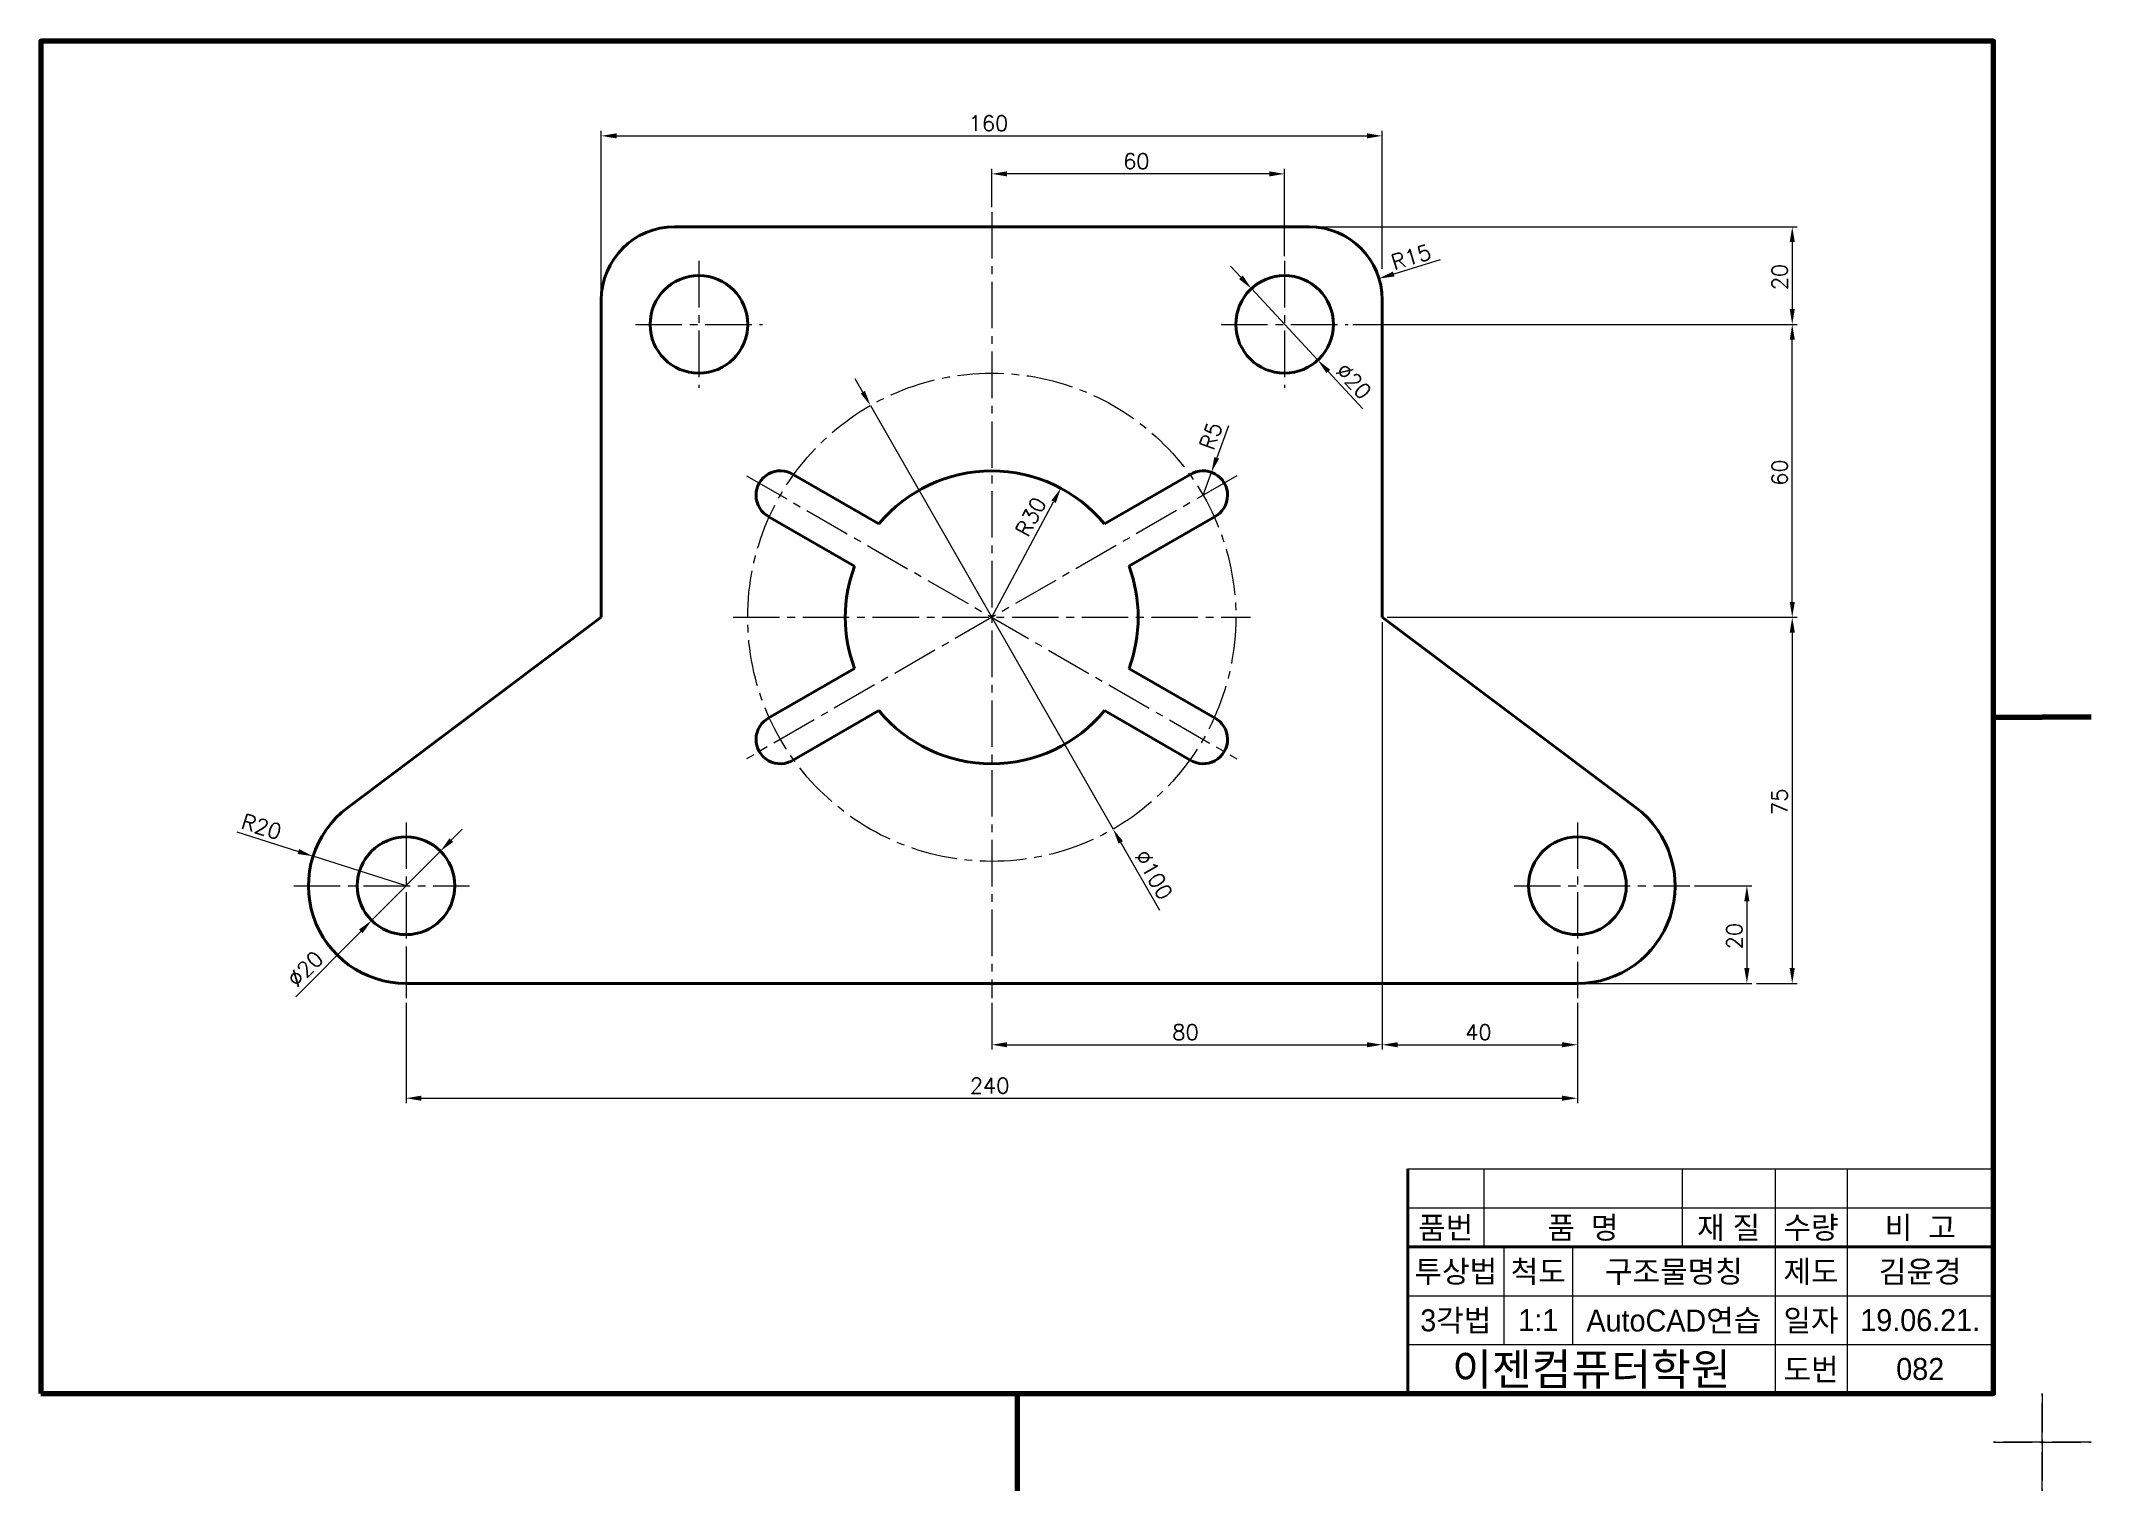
# Model space of a CAD drawing. Header units: millimetres. Extents: x 0 to 4210, y 0 to 2980.
# Drawn here: x 430 to 850, y 2366 to 2663 of the extents above; entities that cross this region are included whole.
import ezdxf
from ezdxf.enums import TextEntityAlignment as Align

# ---------------------------------------------------------------- set-up
doc = ezdxf.new("R2010")
doc.units = ezdxf.units.MM
doc.linetypes.add('CENTER2', pattern=[28.575, 19.05, -3.175, 3.175, -3.175])
doc.linetypes.add('PHANTOM2', pattern=[31.75, 15.875, -3.175, 3.175, -3.175, 3.175, -3.175])
for name, color, linetype, lineweight in [('가는선', 1, 'Continuous', 13), ('구분선', 1, 'PHANTOM2', 13), ('문자', 2, 'Continuous', 20), ('외곽선', 4, 'Continuous', 70), ('외형선', 3, 'Continuous', 40), ('중심선', 1, 'CENTER2', 13), ('치수선', 1, 'Continuous', 13)]:
    doc.layers.add(name, color=color, linetype=linetype, lineweight=lineweight)
doc.styles.get("Standard").update_dxf_attribs({"font": 'romans.shx'})
doc.styles.add('한글', font='')
doc.styles.get('한글').set_extended_font_data('Gulim')

msp = doc.modelspace()

# ---------------------------------------------------------------- texts
at = {"layer": '문자'}
for s, p in [('160', (620.06, 2644.57)), ('80', (661.79, 2458.4)), ('40', (721.79, 2458.4)), ('240', (620.29, 2447.45))]:
    msp.add_text(s, height=3.15, dxfattribs=at).set_placement(p)
at = {"layer": '문자', "ltscale": 0.5}
msp.add_text('60', height=3.15, dxfattribs=at).set_placement((651.71, 2636.79))
for s, rotation, p in [('R15', 16.9946, (707.23, 2616.04)), ('20', 90, (787.79, 2611.96)), ('∅20', 312.8733, (695.03, 2595.22)), ('R5', 69.9553, (670.21, 2578.96)), ('60', 90, (787.79, 2571.89)), ('R30', 61.8321, (632.22, 2561.17)), ('75', 90, (787.79, 2504.46)), ('R20', 342.3607, (470.78, 2501.82)), ('∅100', 299.812, (653.92, 2496.13)), ('20', 90, (778.5, 2476.96)), ('∅20', 45.2194, (482.41, 2468.96))]:
    msp.add_text(s, height=3.15, rotation=rotation, dxfattribs=at).set_placement(p)
at = {"layer": '문자', "ltscale": 0.5, "style": '한글'}
for s, height, p in [('품번', 4.5, (717.79, 2420)), ('품  명', 4.5, (745.9, 2420)), ('재 질', 4.5, (775.75, 2420)), ('수량', 4.5, (792.64, 2420)), ('비  고', 4.5, (815.01, 2420)), ('투상법', 4.5, (719.86, 2411)), ('척도', 4.5, (736.76, 2411)), ('구조물명칭', 4.5, (764.54, 2411)), ('제도', 4.5, (792.64, 2411)), ('김윤경', 4.5, (815.01, 2411)), ('3각법', 4.5, (719.86, 2401)), ('1:1', 4.5, (736.76, 2401)), ('AutoCAD연습', 4.5, (764.54, 2401)), ('일자', 4.5, (792.64, 2401)), ('19.06.21.', 4.5, (815.01, 2401)), ('이젠컴퓨터학원', 6.5, (747.64, 2391)), ('도번', 4.5, (792.64, 2391)), ('082', 4.5, (815.01, 2391))]:
    msp.add_text(s, height=height, dxfattribs=at).set_placement(p, align=Align.MIDDLE)

# ---------------------------------------------------------------- linework, layer by layer
at = {"layer": '가는선', "ltscale": 0.5}
for p, q in [((710, 2432), (830, 2432)), ((725.58, 2432), (725.58, 2416)), ((766.22, 2432), (766.22, 2416)), ((785.27, 2432), (785.27, 2386)), ((800.01, 2432), (800.01, 2386)), ((710, 2424), (830, 2424)), ((729.73, 2416), (729.73, 2396)), ((743.8, 2416), (743.8, 2396)), ((710, 2406), (830, 2406)), ((710, 2396), (830, 2396))]:
    msp.add_line(p, q, dxfattribs=at)
at = {"layer": '구분선', "ltscale": 0.5}
for points in [[(830, 2376), (840, 2376), (840, 2386)], [(830, 2376), (840, 2376), (840, 2386)], [(840, 2386), (840, 2376), (850, 2376)], [(840, 2386), (840, 2376), (850, 2376)], [(840, 2386), (840, 2376), (850, 2376)], [(840, 2386), (840, 2376), (850, 2376)], [(840, 2366), (840, 2376), (830, 2376)], [(850, 2376), (840, 2376), (840, 2366)], [(850, 2376), (840, 2376), (840, 2366)]]:
    msp.add_lwpolyline(points, dxfattribs=at)
at = {"layer": '외곽선', "ltscale": 0.5}
for p, q in [((830, 2524.5), (840, 2524.5)), ((850, 2524.5), (840, 2524.5)), ((850, 2524.5), (840, 2524.5)), ((830, 2386), (830, 2432)), ((630, 2386), (630, 2376)), ((630, 2386), (630, 2376)), ((630, 2376), (630, 2366))]:
    msp.add_line(p, q, dxfattribs=at)
msp.add_lwpolyline([(430, 2386), (830, 2386), (830, 2663), (430, 2663)], close=True, dxfattribs=at)
at = {"layer": '외형선', "ltscale": 0.5}
for p, q in [((689.79, 2624.96), (559.79, 2624.96)), ((544.79, 2544.96), (544.79, 2609.96)), ((704.79, 2544.96), (704.79, 2609.96)), ((601.67, 2564.08), (583.99, 2574.29)), ((647.9, 2564.08), (665.59, 2574.29)), ((596.67, 2555.42), (578.99, 2565.63)), ((652.9, 2555.42), (670.59, 2565.63)), ((544.79, 2544.96), (492.79, 2505.96)), ((704.79, 2544.96), (756.79, 2505.96)), ((596.67, 2534.5), (578.99, 2524.29)), ((652.9, 2534.5), (670.59, 2524.29)), ((601.67, 2525.84), (583.99, 2515.63)), ((647.9, 2525.84), (665.59, 2515.63)), ((744.79, 2469.96), (504.79, 2469.96)), ((504.79, 2469.96), (504.79, 2469.96)), ((710, 2432), (710, 2424)), ((710, 2424), (710, 2416)), ((710, 2416), (830, 2416)), ((710, 2416), (710, 2396)), ((710, 2396), (710, 2386))]:
    msp.add_line(p, q, dxfattribs=at)
for centre in [(564.79, 2604.96), (684.79, 2604.96), (504.79, 2489.96), (744.79, 2489.96)]:
    msp.add_circle(centre, 10, dxfattribs=at)
for centre, radius, start, end in [((559.79, 2609.96), 15, 90, 180), ((689.79, 2609.96), 15, 0, 90), ((581.49, 2569.96), 5, 57.134, 242.866), ((624.79, 2544.96), 30, 39.5941, 140.4059), ((668.09, 2569.96), 5, 297.134, 122.866), ((624.79, 2544.96), 30, 159.5941, 200.4059), ((624.79, 2544.96), 30, 339.5941, 20.4059), ((581.49, 2519.96), 5, 117.134, 302.866), ((624.79, 2544.96), 30, 219.5941, 320.4059), ((668.09, 2519.96), 5, 237.134, 62.866), ((504.79, 2489.96), 20, 126.8699, 270), ((744.79, 2489.96), 20, 270, 53.1301)]:
    msp.add_arc(centre, radius, start, end, dxfattribs=at)
at = {"layer": '중심선', "ltscale": 0.5}
for p, q in [((624.79, 2627.96), (624.79, 2466.96)), ((564.79, 2617.96), (564.79, 2591.96)), ((684.79, 2617.96), (684.79, 2591.96)), ((551.79, 2604.96), (577.79, 2604.96)), ((671.79, 2604.96), (697.79, 2604.96)), ((675.02, 2573.96), (574.56, 2515.96)), ((574.56, 2573.96), (675.02, 2515.96)), ((571.79, 2544.96), (677.79, 2544.96)), ((504.79, 2502.96), (504.79, 2466.96)), ((744.79, 2502.96), (744.79, 2466.96)), ((481.79, 2489.96), (517.79, 2489.96)), ((731.79, 2489.96), (767.79, 2489.96))]:
    msp.add_line(p, q, dxfattribs=at)
msp.add_circle((624.79, 2544.96), 50, dxfattribs=at)
at = {"layer": '치수선'}
for p, q in [((544.79, 2610.96), (544.79, 2644.57)), ((547.94, 2643.57), (701.64, 2643.57)), ((704.79, 2616.35), (704.79, 2644.57)), ((704.79, 2543.96), (704.79, 2456.4)), ((504.79, 2465.96), (504.79, 2445.45)), ((624.79, 2465.96), (624.79, 2456.4)), ((744.79, 2465.96), (744.79, 2456.4)), ((627.94, 2457.4), (701.64, 2457.4)), ((707.94, 2457.4), (741.64, 2457.4)), ((744.79, 2456.4), (744.79, 2445.45)), ((507.94, 2446.45), (741.64, 2446.45))]:
    msp.add_line(p, q, dxfattribs=at)
at = {"layer": '치수선', "ltscale": 0.5}
for p, q in [((624.79, 2628.96), (624.79, 2636.79)), ((681.64, 2635.79), (627.94, 2635.79)), ((684.79, 2618.96), (684.79, 2636.79)), ((690.79, 2624.96), (789.79, 2624.96)), ((788.79, 2621.81), (788.79, 2608.11)), ((675.84, 2614.6), (673.7, 2616.91)), ((716.69, 2618.19), (707.14, 2615.27)), ((677.98, 2612.29), (691.59, 2597.63)), ((698.79, 2604.96), (789.79, 2604.96)), ((788.79, 2548.11), (788.79, 2601.81)), ((598.36, 2591.08), (596.8, 2593.81)), ((700.83, 2587.68), (693.73, 2595.33)), ((599.93, 2588.35), (649.64, 2501.58)), ((673.27, 2584.17), (670.88, 2577.62)), ((668.09, 2569.96), (669.8, 2574.66)), ((624.79, 2544.96), (637.46, 2568.63)), ((705.79, 2544.96), (789.79, 2544.96)), ((788.79, 2541.81), (788.79, 2473.11)), ((470.1, 2500.99), (482.73, 2496.98)), ((514.05, 2499.3), (516.27, 2501.53)), ((504.79, 2489.96), (485.73, 2496.02)), ((511.83, 2497.06), (497.74, 2482.86)), ((659.21, 2484.88), (651.21, 2498.85)), ((768.79, 2489.96), (780.5, 2489.96)), ((779.5, 2486.81), (779.5, 2473.11)), ((482.21, 2467.21), (495.52, 2480.63)), ((504.79, 2475.96), (504.79, 2469.96)), ((745.79, 2469.96), (780.5, 2469.96)), ((781.5, 2469.96), (789.79, 2469.96))]:
    msp.add_line(p, q, dxfattribs=at)
at = {"layer": '치수선'}
for points in [[(547.94, 2644.1), (547.94, 2643.05), (544.79, 2643.57)], [(701.64, 2644.1), (701.64, 2643.05), (704.79, 2643.57)], [(627.94, 2457.93), (627.94, 2456.88), (624.79, 2457.4)], [(701.64, 2457.93), (701.64, 2456.88), (704.79, 2457.4)], [(707.94, 2457.93), (707.94, 2456.88), (704.79, 2457.4)], [(741.64, 2457.93), (741.64, 2456.88), (744.79, 2457.4)], [(507.94, 2446.98), (507.94, 2445.93), (504.79, 2446.45)], [(741.64, 2446.98), (741.64, 2445.93), (744.79, 2446.45)]]:
    msp.add_solid(points, dxfattribs=at)
at = {"layer": '치수선', "ltscale": 0.5}
for points in [[(627.94, 2636.31), (627.94, 2635.26), (624.79, 2635.79)], [(681.64, 2636.31), (681.64, 2635.26), (684.79, 2635.79)], [(788.27, 2621.81), (789.32, 2621.81), (788.79, 2624.96)], [(676.22, 2614.96), (675.45, 2614.24), (677.98, 2612.29)], [(706.99, 2615.77), (707.3, 2614.77), (704.13, 2614.35)], [(788.27, 2608.11), (789.32, 2608.11), (788.79, 2604.96)], [(788.27, 2601.81), (789.32, 2601.81), (788.79, 2604.96)], [(694.12, 2595.68), (693.35, 2594.97), (691.59, 2597.63)], [(598.82, 2591.34), (597.91, 2590.82), (599.93, 2588.35)], [(670.39, 2577.8), (671.37, 2577.44), (669.8, 2574.66)], [(637, 2568.88), (637.92, 2568.38), (638.95, 2571.41)], [(788.27, 2548.11), (789.32, 2548.11), (788.79, 2544.96)], [(788.27, 2541.81), (789.32, 2541.81), (788.79, 2544.96)], [(513.68, 2499.67), (514.42, 2498.93), (511.83, 2497.06)], [(651.67, 2499.11), (650.76, 2498.59), (649.64, 2501.58)], [(482.88, 2497.48), (482.57, 2496.48), (485.73, 2496.02)], [(778.97, 2486.81), (780.02, 2486.81), (779.5, 2489.96)], [(495.15, 2481), (495.9, 2480.26), (497.74, 2482.86)], [(778.97, 2473.11), (780.02, 2473.11), (779.5, 2469.96)], [(788.27, 2473.11), (789.32, 2473.11), (788.79, 2469.96)]]:
    msp.add_solid(points, dxfattribs=at)

msp.set_redraw_order([(e.dxf.handle, doc.entitydb.next_handle()) for e in msp.query("TEXT MTEXT ATTDEF DIMENSION ARC_DIMENSION")])  # texts and dimensions are drawn at this point

doc.saveas('drawing.dxf')
